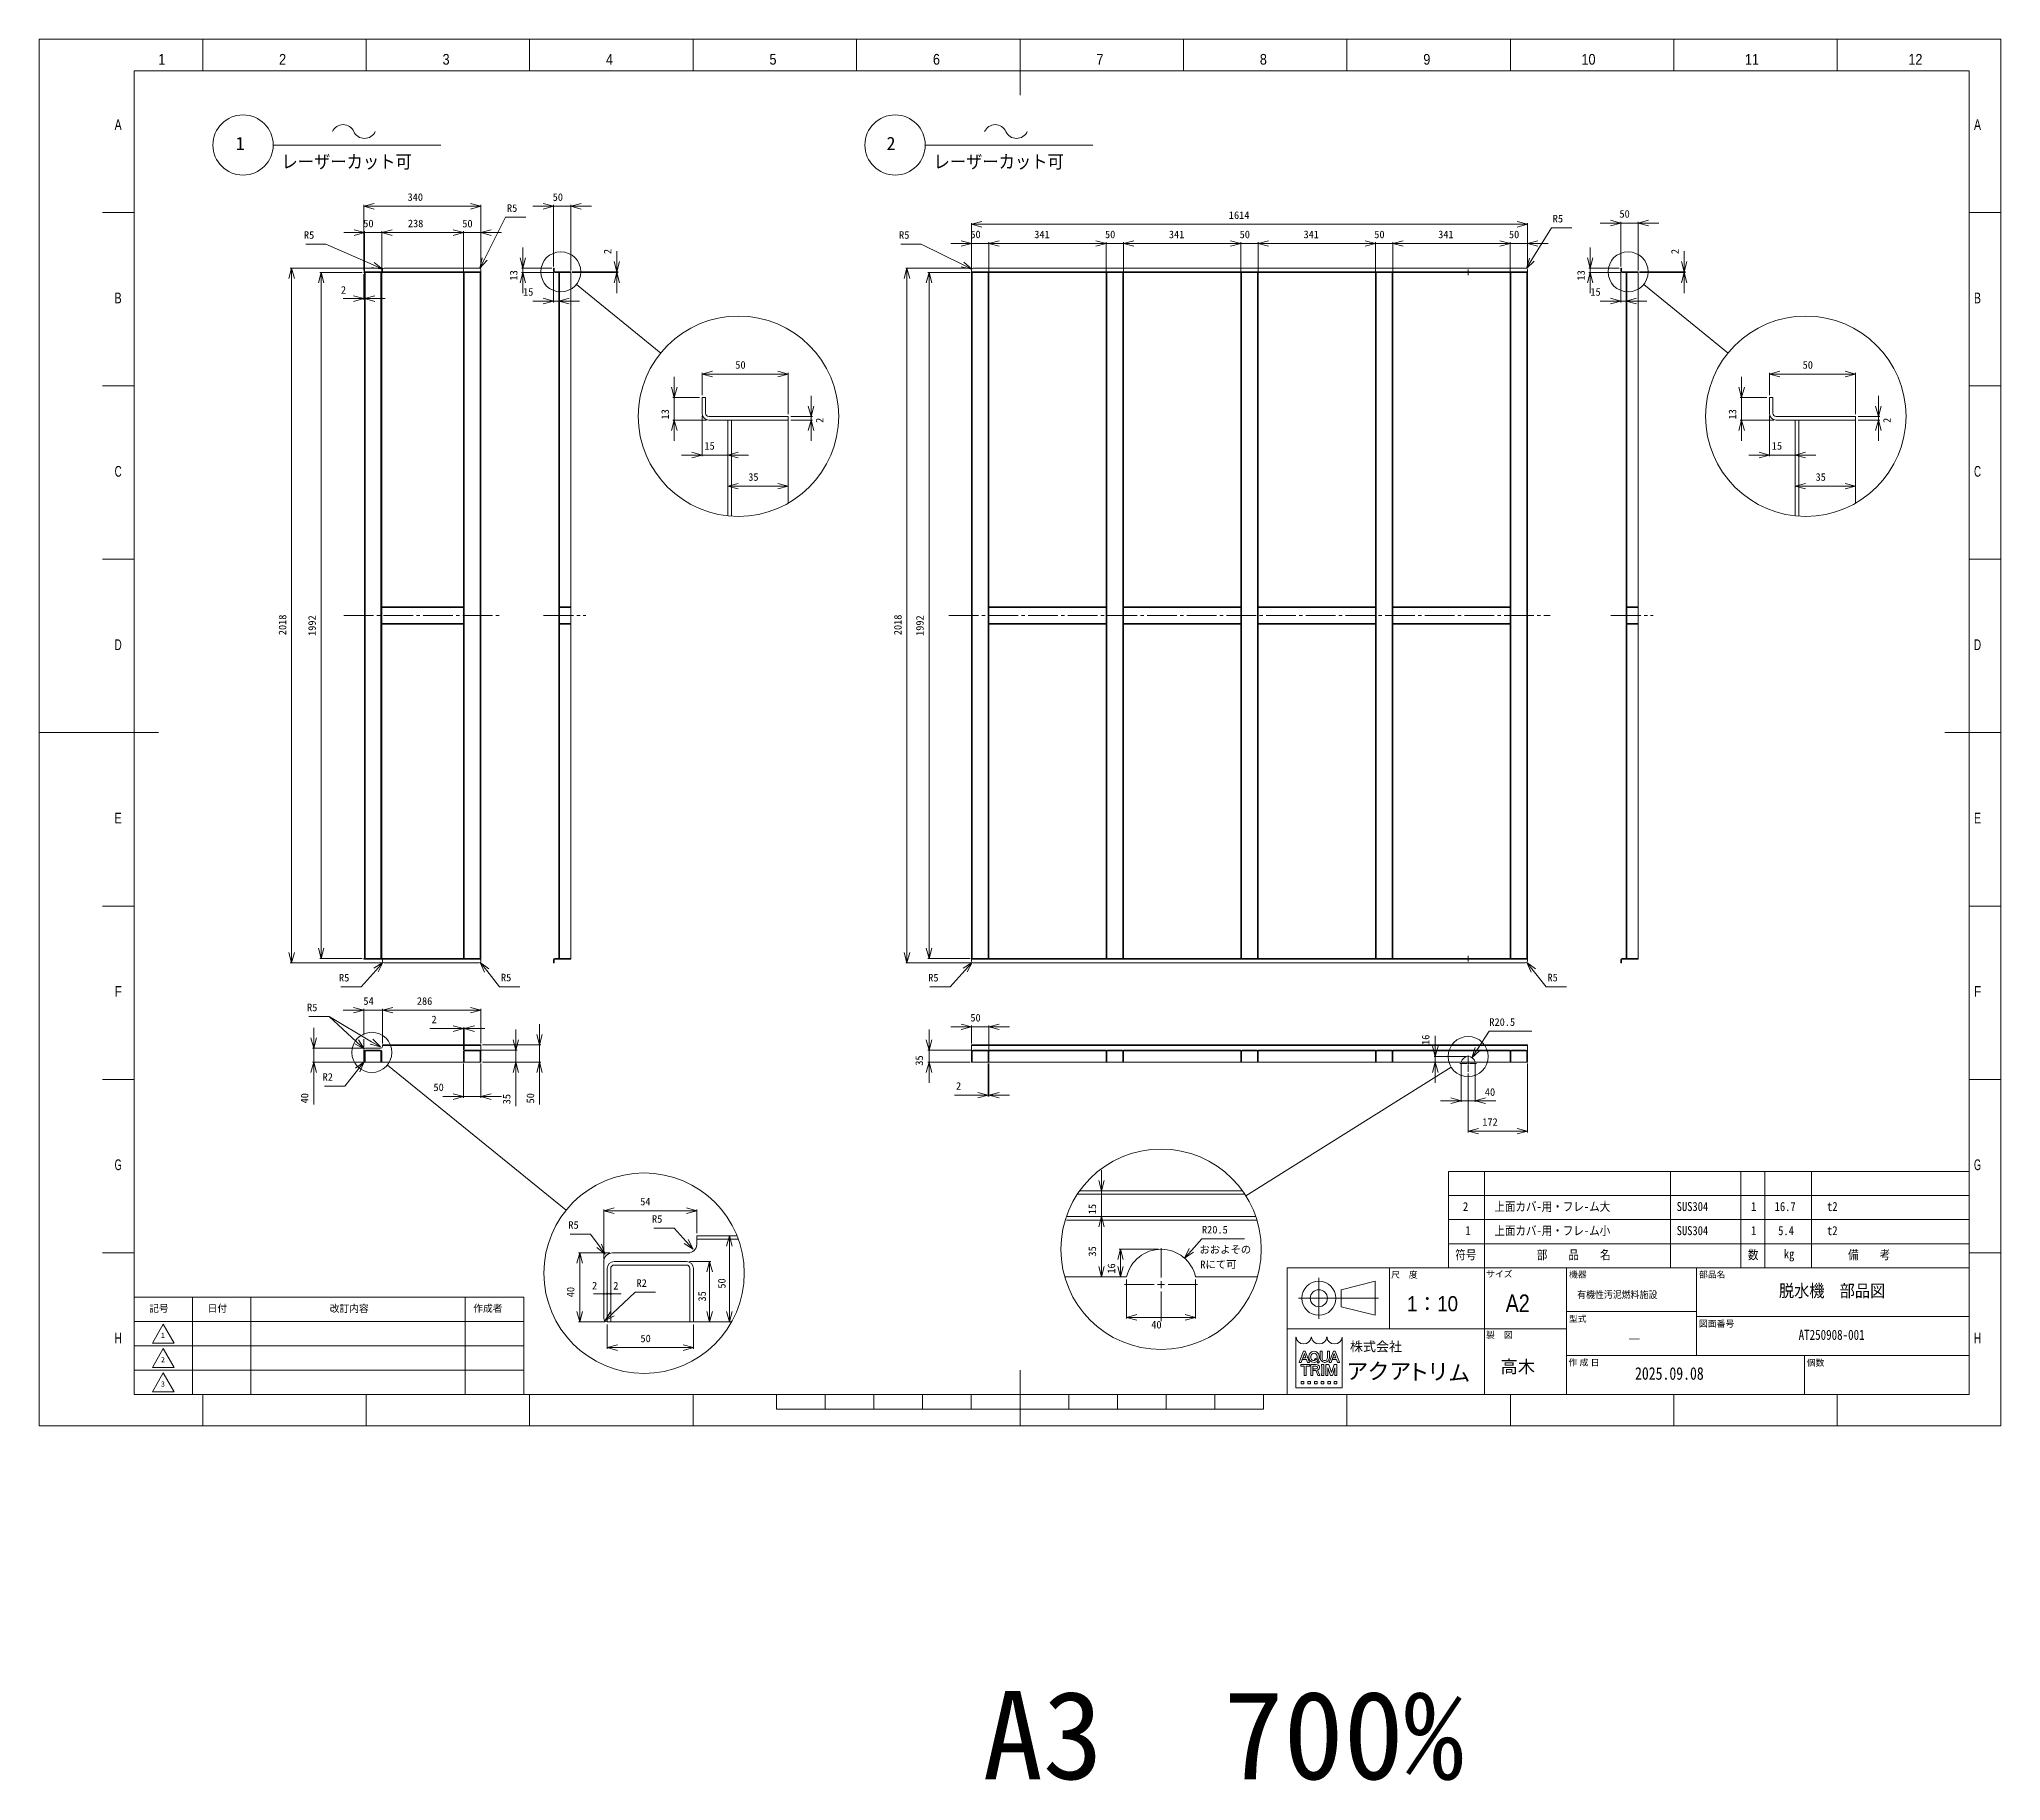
# Model space of a CAD drawing. Units: millimetres at full size, with parts at other scales. Extents: x -32787 to 32787, y -11878 to 14562.
# Drawn here: x -24260 to -18563, y -1964 to 3094 of the extents above; entities that cross this region are included whole.
import ezdxf
from ezdxf.enums import TextEntityAlignment as Align

# ---------------------------------------------------------------- set-up
doc = ezdxf.new("R2010")
doc.units = ezdxf.units.MM
doc.header["$LTSCALE"] = 9.6
doc.linetypes.add('CHAIN2', pattern=[12, 9, -1, 1, -1])
for name, color, linetype, lineweight in [('0-2_0', 2, 'Continuous', 9), ('0-7_01_外形線', 134, 'Continuous', 9), ('0-8_04_中心線', 4, 'CHAIN2', 9), ('0-9_03_かくれ線', 5, 'Continuous', 9), ('0-B_02_細線', 6, 'Continuous', 9), ('0-E_08_DIM', 3, 'Continuous', 9), ('0-F_Defpoints', 134, 'Continuous', 9), ('1-0_99_図枠', 134, 'Continuous', 9), ('1-2_07_寸法線', 3, 'Continuous', 9)]:
    doc.layers.add(name, color=color, linetype=linetype, lineweight=lineweight)
doc.layers.add('1-1_06_文字', color=3, linetype='Continuous')
doc.layers.add('1-3_ASHADE', color=4, linetype='Continuous')
doc.styles.add('ＭＳ ゴシック', font='')
doc.styles.add('ＭＳ Ｐゴシック', font='')
doc.styles.get('ＭＳ ゴシック').set_extended_font_data('MS Gothic')
doc.styles.get('ＭＳ Ｐゴシック').set_extended_font_data('MS PGothic')

msp = doc.modelspace()

# ---------------------------------------------------------------- texts
at = {"layer": '0-2_0', "color": 134}
for s, height, style, p in [('1', 38.49, 'ＭＳ ゴシック', (-23689.122, 2760.824)), ('2', 38.49, 'ＭＳ ゴシック', (-21799.242, 2760.824)), ('高木', 36.66, 'ＭＳ Ｐゴシック', (-20015.99, -790.61))]:
    msp.add_text(s, height=height, dxfattribs=dict(at, style=style)).set_placement(p, align=Align.BOTTOM_LEFT)
for s, height, style, width, p in [('2', 25.66, 'ＭＳ ゴシック', 0.9, (-20125.256, -316.777)), ('上面カバ-用・フレ-ム大', 26.39, 'ＭＳ ゴシック', 0.85, (-20033.886, -317.279)), ('SUS304', 26.39, 'ＭＳ ゴシック', 0.85, (-19504.476, -317.279)), ('1', 26.39, 'ＭＳ ゴシック', 0.85, (-19288.22, -317.279)), ('16.7', 26.39, 'ＭＳ ゴシック', 0.85, (-19219.872, -317.279)), ('t2', 26.39, 'ＭＳ ゴシック', 0.85, (-19067.741, -317.279)), ('1', 26.39, 'ＭＳ ゴシック', 0.9, (-20118.614, -387.272)), ('上面カバ-用・フレ-ム小', 26.39, 'ＭＳ ゴシック', 0.85, (-20033.886, -387.272)), ('SUS304', 26.39, 'ＭＳ ゴシック', 0.85, (-19504.476, -387.272)), ('1', 26.39, 'ＭＳ ゴシック', 0.85, (-19288.22, -387.272)), ('5.4', 26.39, 'ＭＳ ゴシック', 0.85, (-19209.672, -387.272)), ('t2', 26.39, 'ＭＳ ゴシック', 0.85, (-19067.741, -387.272)), ('符号', 26.39, 'ＭＳ ゴシック', 0.85, (-20147.397, -457.265)), ('部\u3000\u3000品\u3000\u3000名', 26.39, 'ＭＳ ゴシック', 0.85, (-19910.727, -457.265)), ('数', 26.39, 'ＭＳ ゴシック', 0.85, (-19297.4, -457.265)), ('㎏', 26.39, 'ＭＳ ゴシック', 0.85, (-19193.352, -454.865)), ('備\u3000\u3000考', 26.39, 'ＭＳ ゴシック', 0.85, (-19006.581, -457.265)), ('1：10', 43.99, 'ＭＳ Ｐゴシック', 0.95, (-20287.572, -613.698)), ('有機性汚泥燃料施設', 20.53, 'ＭＳ Ｐゴシック', 0.9, (-19793.445, -568.664)), ('脱水機\u3000部品図', 35.92, 'ＭＳ Ｐゴシック', 0.9, (-19207.353, -569.615)), ('―', 29.33, 'ＭＳ ゴシック', 0.9, (-19645.381, -705.273)), ('AT250908-001', 29.33, 'ＭＳ ゴシック', 0.8, (-19150.278, -692.261)), ('2025.09.08', 36.66, 'ＭＳ ゴシック', 0.8, (-19625.406, -810.404))]:
    msp.add_text(s, height=height, dxfattribs=dict(at, style=style, width=width)).set_placement(p, align=Align.BOTTOM_LEFT)
at = {"layer": '0-E_08_DIM', "style": 'ＭＳ ゴシック'}
for s, p in [('340', (-23190.08, 2618.201)), ('50', (-22768.598, 2618.201)), ('50', (-23318.794, 2541.657)), ('238', (-23189.08, 2541.657)), ('50', (-23031.121, 2541.262)), ('R5', (-22901.34, 2586.284)), ('1614', (-20805.049, 2565.685)), ('R5', (-19864.384, 2555.442)), ('50', (-19670.641, 2569.435)), ('R5', (-23490.949, 2508.088)), ('R5', (-21762.561, 2508.088)), ('50', (-21555.62, 2509.792)), ('341', (-21370.12, 2509.792)), ('50', (-21164.62, 2509.792)), ('341', (-20979.12, 2509.792)), ('50', (-20773.62, 2509.792)), ('341', (-20588.12, 2509.792)), ('50', (-20382.62, 2509.792)), ('341', (-20197.12, 2509.792)), ('50', (-19991.62, 2509.792)), ('2', (-23383.698, 2348.527)), ('15', (-22854.707, 2342.795)), ('15', (-19755.096, 2342.795)), ('50', (-22238.263, 2130.718)), ('50', (-19138.652, 2130.718)), ('15', (-22327.905, 1895.564)), ('15', (-19228.295, 1895.564)), ('35', (-22200.763, 1805.167)), ('35', (-19101.152, 1805.167)), ('R5', (-23389.188, 350.857)), ('R5', (-22918.789, 351.361)), ('R5', (-21678.025, 350.857)), ('R5', (-19879.615, 351.361)), ('R5', (-23481.803, 264.435)), ('R5', (-23481.803, 264.435)), ('54', (-23318.328, 283.028)), ('286', (-23163.075, 283.028)), ('2', (-23120.509, 229.487)), ('50', (-21555.62, 234.607)), ('R20.5', (-20048.414, 221.979)), ('R2', (-23436.713, 62.464)), ('50', (-23114.837, 32.442)), ('2', (-21597.335, 36.376)), ('40', (-20061.556, 18.808)), ('172', (-20069.049, -68.425)), ('54', (-22514.412, -299.389)), ('R5', (-22723.033, -367.486)), ('R5', (-22480.022, -350)), ('R20.5', (-20882.967, -381.069)), ('おおよその', (-20890.209, -438.744)), ('Rにて可', (-20887.803, -482.038)), ('R2', (-22525.142, -536.081)), ('2', (-22654.411, -543.504)), ('2', (-22592.719, -543.948)), ('50', (-22513.677, -696.935)), ('40', (-21030.338, -657.123))]:
    msp.add_text(s, height=21.99, dxfattribs=at).set_placement(p, align=Align.BOTTOM_LEFT)
for s, p in [('2', (-22591.464, 2470.122)), ('2', (-19491.853, 2470.122)), ('13', (-22864.397, 2393.499)), ('13', (-19764.786, 2393.499)), ('13', (-22424.478, 1989.918)), ('13', (-19324.867, 1989.918)), ('2', (-21975.606, 1979.778)), ('2', (-18875.995, 1979.778)), ('2018', (-23535.776, 1363.33)), ('1992', (-23449.904, 1361.187)), ('2018', (-21748.754, 1363.33)), ('1992', (-21684.73, 1361.187)), ('16', (-20215.878, 173.095)), ('35', (-21686.676, 112.858)), ('40', (-23471.467, 3.218)), ('35', (-22884.783, 0.718)), ('50', (-22815.788, 3.218)), ('15', (-21183.952, -318.587)), ('35', (-21183.952, -441.444)), ('50', (-22260.009, -534.664)), ('16', (-21128.518, -491.087)), ('40', (-22699.014, -559.664)), ('35', (-22317.318, -572.164))]:
    msp.add_text(s, height=21.99, rotation=90, dxfattribs=at).set_placement(p, align=Align.BOTTOM_LEFT)
at = {"layer": '1-0_99_図枠', "style": 'ＭＳ Ｐゴシック'}
for s, height, width, p in [('1', 31.11, 0.9, (-23913.913, 3011.057)), ('2', 31.11, 0.9, (-23563.094, 3011.057)), ('3', 31.11, 0.9, (-23088.389, 3011.057)), ('4', 31.11, 0.9, (-22613.684, 3011.057)), ('5', 31.11, 0.9, (-22138.979, 3011.057)), ('6', 31.11, 0.9, (-21664.274, 3011.057)), ('7', 31.11, 0.9, (-21189.569, 3011.057)), ('8', 31.11, 0.9, (-20714.864, 3011.057)), ('9', 31.11, 0.9, (-20240.159, 3011.057)), ('10', 31.11, 0.9, (-19780.883, 3011.057)), ('11', 31.11, 0.9, (-19306.178, 3011.057)), ('12', 31.11, 0.9, (-18831.473, 3011.057)), ('A', 31.11, 0.75, (-24040.792, 2821.329)), ('A', 31.11, 0.75, (-18641.049, 2821.329)), ('B', 31.11, 0.75, (-24040.792, 2317.803)), ('B', 31.11, 0.75, (-18641.049, 2317.803)), ('C', 31.11, 0.7, (-24040.792, 1814.277)), ('C', 31.11, 0.7, (-18641.049, 1814.277)), ('D', 31.11, 0.7, (-24040.792, 1310.75)), ('D', 31.11, 0.7, (-18641.049, 1310.75)), ('E', 31.11, 0.75, (-24040.792, 807.224)), ('E', 31.11, 0.75, (-18641.049, 807.224)), ('F', 31.11, 0.85, (-24040.792, 303.698)), ('F', 31.11, 0.85, (-18641.049, 303.698)), ('G', 31.11, 0.65, (-24040.792, -199.829)), ('G', 31.11, 0.65, (-18641.049, -199.829)), ('A2', 51.32, 0.85, (-20000.934, -618.272)), ('H', 31.11, 0.7, (-24040.792, -703.355)), ('H', 31.11, 0.7, (-18641.049, -703.355))]:
    msp.add_text(s, height=height, dxfattribs=dict(at, width=width)).set_placement(p, align=Align.BOTTOM_LEFT)
at = {"layer": '1-0_99_図枠'}
for s, height, style, p in [('尺\u3000度', 18.33, 'ＭＳ Ｐゴシック', (-20333.707, -508.903)), ('サイズ', 18.33, 'ＭＳ Ｐゴシック', (-20057.921, -507.039)), ('機器', 18.33, 'ＭＳ Ｐゴシック', (-19817.325, -508.49)), ('部品名', 18.33, 'ＭＳ Ｐゴシック', (-19439.706, -508.49)), ('記号', 20.74, 'ＭＳ Ｐゴシック', (-23940.506, -608.618)), ('日付', 20.74, 'ＭＳ Ｐゴシック', (-23770.792, -608.618)), ('改訂内容', 20.74, 'ＭＳ Ｐゴシック', (-23415.935, -609.101)), ('作成者', 20.74, 'ＭＳ Ｐゴシック', (-22999.363, -608.618)), ('型式', 18.33, 'ＭＳ Ｐゴシック', (-19817.325, -637.026)), ('図面番号', 18.33, 'ＭＳ Ｐゴシック', (-19439.706, -651.169)), ('1', 15.55, 'ＭＳ ゴシック', (-23906.255, -682.761)), ('製\u3000図', 18.33, 'ＭＳ Ｐゴシック', (-20057.921, -683.825)), ('2', 15.55, 'ＭＳ ゴシック', (-23906.255, -753.475)), ('株式会社', 27.72, 'ＭＳ ゴシック', (-20453.276, -725.129)), ('作 成 日', 18.33, 'ＭＳ Ｐゴシック', (-19819.05, -764.012)), ('個数', 18.33, 'ＭＳ Ｐゴシック', (-19126.826, -764.704)), ('ア', 46.81, 'ＭＳ ゴシック', (-20463.961, -811.771)), ('ク', 46.81, 'ＭＳ ゴシック', (-20402.425, -811.771)), ('ア', 46.81, 'ＭＳ ゴシック', (-20339.159, -811.771)), ('ト', 46.81, 'ＭＳ ゴシック', (-20286.47, -814.458)), ('リ', 46.81, 'ＭＳ ゴシック', (-20229.358, -813.114)), ('ム', 46.81, 'ＭＳ ゴシック', (-20167.826, -817.145)), ('3', 15.55, 'ＭＳ ゴシック', (-23906.255, -824.189))]:
    msp.add_text(s, height=height, dxfattribs=dict(at, style=style)).set_placement(p, align=Align.BOTTOM_LEFT)
at = {"layer": '1-1_06_文字', "style": 'ＭＳ ゴシック', "width": 0.9}
for p in [(-23556.097, 2707.93), (-21662.467, 2707.93)]:
    msp.add_text('レーザーカット可', height=38.49, dxfattribs=at).set_placement(p, align=Align.BOTTOM_LEFT)
at = {"layer": '1-3_ASHADE', "color": 7, "style": 'ＭＳ ゴシック'}
msp.add_text('A3\u3000700%', height=256.6, dxfattribs=at).set_placement((-21519.812, -2036.605), align=Align.BOTTOM_LEFT)

# ---------------------------------------------------------------- blocks, each defined once
blk = doc.blocks.new('U4761')
at = {"layer": '0-8_04_中心線'}
for p, q in [((-24, 0), (-4.1, 0)), ((0, 4.1), (0, 24)), ((4.1, 0), (24, 0)), ((0, -24), (0, -4.1))]:
    blk.add_line(p, q, dxfattribs=at)
at = {"layer": '0-8_04_中心線', "linetype": 'Continuous'}
for p, q in [((-2.05, 0), (2.05, 0)), ((0, -2.05), (0, 2.05))]:
    blk.add_line(p, q, dxfattribs=at)
blk = doc.blocks.new('p1ba05')
at = {"layer": '1-2_07_寸法線'}
for centre, start, end in [((-2.9536, 0.2855), 24.22764, 155.57578), ((0, 1.6207), 204.22764, 335.57578)]:
    blk.add_arc(centre, 1.6207, start, end, dxfattribs=at)
blk = doc.blocks.new('U5886')
at = {"layer": '0-8_04_中心線'}
for p, q in [((0, 20.5), (0, 106)), ((-106, 0), (-20.5, 0)), ((20.5, 0), (106, 0)), ((0, -106), (0, -20.5))]:
    blk.add_line(p, q, dxfattribs=at)
at = {"layer": '0-8_04_中心線', "linetype": 'Continuous'}
for p, q in [((-10.25, 0), (10.25, 0)), ((0, -10.25), (0, 10.25))]:
    blk.add_line(p, q, dxfattribs=at)
blk = doc.blocks.new('_Open30')
at = {"layer": '0-E_08_DIM'}
blk.add_line((0, 0), (-1, 0), dxfattribs=at)
blk.add_lwpolyline([(-1, 0.2679), (0, 0), (-1, -0.2679)], dxfattribs=at)
blk = doc.blocks.new('AM_BALLOON1')
at = {"layer": '1-2_07_寸法線'}
blk.add_circle((0, 0), 5, dxfattribs=at)
blk = doc.blocks.new('_DotSmall')
at = {"layer": '0-E_08_DIM'}
for start, end in [(0, 180), (180, 0)]:
    blk.add_arc((0, 0), 0.0625, start, end, dxfattribs=at)

# ---------------------------------------------------------------- linework, layer by layer
at = {"layer": '0-2_0', "color": 134}
for p, q in [((-21502.049, 1395.473), (-21502.049, 1445.473)), ((-22977.223, 171.29), (-23263.213, 171.29)), ((-22229.392, -391.092), (-22350.111, -391.092))]:
    msp.add_line(p, q, dxfattribs=at)
at = {"layer": '0-7_01_外形線'}
for p, q in [((-23317.223, 2418.473), (-23317.223, 2416.473)), ((-23265.223, 2416.473), (-23317.223, 2416.473)), ((-23315.223, 2416.473), (-23315.223, 424.473)), ((-23315.223, 2416.473), (-23265.223, 2416.473)), ((-23265.223, 2416.473), (-23265.223, 424.473)), ((-23265.223, 2416.473), (-22977.223, 2416.473)), ((-23263.213, 2424.473), (-23263.213, 2416.473)), ((-23258.213, 2429.473), (-22982.223, 2429.473)), ((-23027.223, 2416.473), (-23027.223, 424.473)), ((-23027.223, 2416.473), (-22977.223, 2416.473)), ((-22977.223, 2424.473), (-22977.223, 2416.473)), ((-22977.223, 2416.473), (-22977.223, 424.473)), ((-22762.109, 2418.473), (-22716.109, 2418.473)), ((-21552.049, 2424.473), (-21552.049, 2416.473)), ((-21552.049, 2416.473), (-19938.049, 2416.473)), ((-21552.049, 2416.473), (-21552.049, 424.473)), ((-21552.049, 2416.473), (-21502.049, 2416.473)), ((-21547.049, 2429.473), (-19943.049, 2429.473)), ((-21502.049, 2416.473), (-21502.049, 424.473)), ((-21161.049, 2416.473), (-21161.049, 424.473)), ((-21161.049, 2416.473), (-21111.049, 2416.473)), ((-21111.049, 2416.473), (-21111.049, 424.473)), ((-20770.049, 2416.473), (-20770.049, 424.473)), ((-20770.049, 2416.473), (-20720.049, 2416.473)), ((-20720.049, 2416.473), (-20720.049, 424.473)), ((-20379.049, 2416.473), (-20379.049, 424.473)), ((-20379.049, 2416.473), (-20329.049, 2416.473)), ((-20329.049, 2416.473), (-20329.049, 424.473)), ((-19988.049, 2416.473), (-19988.049, 424.473)), ((-19988.049, 2416.473), (-19938.049, 2416.473)), ((-19938.049, 2424.473), (-19938.049, 2416.473)), ((-19938.049, 2416.473), (-19938.049, 424.473)), ((-19662.499, 2418.473), (-19616.499, 2418.473)), ((-22314.691, 1998.211), (-22084.691, 1998.211)), ((-19215.08, 1998.211), (-18985.08, 1998.211)), ((-22084.691, 1746.557), (-22084.691, 1988.211)), ((-18985.08, 1746.557), (-18985.08, 1988.211)), ((-23265.223, 1445.473), (-23027.223, 1445.473)), ((-23265.223, 1395.473), (-23265.223, 1445.473)), ((-23027.223, 1395.473), (-23027.223, 1445.473)), ((-21502.049, 1445.473), (-21161.049, 1445.473)), ((-21161.049, 1395.473), (-21161.049, 1445.473)), ((-21111.049, 1445.473), (-20770.049, 1445.473)), ((-21111.049, 1395.473), (-21111.049, 1445.473)), ((-20770.049, 1395.473), (-20770.049, 1445.473)), ((-20720.049, 1445.473), (-20379.049, 1445.473)), ((-20720.049, 1395.473), (-20720.049, 1445.473)), ((-20379.049, 1395.473), (-20379.049, 1445.473)), ((-20329.049, 1445.473), (-19988.049, 1445.473)), ((-20329.049, 1395.473), (-20329.049, 1445.473)), ((-19988.049, 1395.473), (-19988.049, 1445.473)), ((-23265.223, 1395.473), (-23027.223, 1395.473)), ((-21502.049, 1395.473), (-21161.049, 1395.473)), ((-21111.049, 1395.473), (-20770.049, 1395.473)), ((-20720.049, 1395.473), (-20379.049, 1395.473)), ((-20329.049, 1395.473), (-19988.049, 1395.473)), ((-23317.223, 422.473), (-23317.223, 424.473)), ((-23265.223, 424.473), (-23317.223, 424.473)), ((-23315.223, 424.473), (-23265.223, 424.473)), ((-23265.223, 424.473), (-22977.223, 424.473)), ((-23263.213, 416.473), (-23263.213, 424.473)), ((-23258.213, 411.473), (-22982.223, 411.473)), ((-23027.223, 424.473), (-22977.223, 424.473)), ((-22977.223, 416.473), (-22977.223, 424.473)), ((-22762.109, 422.473), (-22716.109, 422.473)), ((-21552.049, 424.473), (-19938.049, 424.473)), ((-21552.049, 416.473), (-21552.049, 424.473)), ((-21552.049, 424.473), (-21502.049, 424.473)), ((-21547.049, 411.473), (-19943.049, 411.473)), ((-21161.049, 424.473), (-21111.049, 424.473)), ((-20770.049, 424.473), (-20720.049, 424.473)), ((-20379.049, 424.473), (-20329.049, 424.473)), ((-19988.049, 424.473), (-19938.049, 424.473)), ((-19938.049, 416.473), (-19938.049, 424.473)), ((-19662.499, 422.473), (-19616.499, 422.473)), ((-21552.049, 171.29), (-19938.049, 171.29)), ((-23317.223, 125.29), (-23317.223, 158.29)), ((-23312.223, 163.29), (-23268.213, 163.29)), ((-21552.049, 123.29), (-20130.049, 123.29)), ((-20090.049, 123.29), (-19938.049, 123.29)), ((-21244.929, -260.373), (-20758.605, -260.373)), ((-20765.488, -250.373), (-21238.046, -250.373)), ((-22595.152, -431.092), (-22375.111, -431.092)), ((-22620.142, -621.092), (-22620.142, -456.092)), ((-21281.638, -500.373), (-21101.767, -500.373)), ((-20901.767, -500.373), (-20721.896, -500.373)), ((-22248.683, -631.092), (-22610.152, -631.092))]:
    msp.add_line(p, q, dxfattribs=at)
for points in [[(-23263.213, 2418.473), (-23265.223, 2418.473), (-23317.223, 2418.473)], [(-22766.109, 2420.473), (-22766.109, 2429.473), (-22764.109, 2429.473), (-22764.109, 2420.473)], [(-22716.109, 2418.473), (-22716.109, 2416.473), (-22762.109, 2416.473)], [(-19666.499, 2420.473), (-19666.499, 2429.473), (-19664.499, 2429.473), (-19664.499, 2420.473)], [(-19616.499, 2418.473), (-19616.499, 2416.473), (-19662.499, 2416.473)], [(-22334.691, 2008.211), (-22334.691, 2053.211), (-22324.691, 2053.211), (-22324.691, 2008.211)], [(-19235.08, 2008.211), (-19235.08, 2053.211), (-19225.08, 2053.211), (-19225.08, 2008.211)], [(-22084.691, 1998.211), (-22084.691, 1988.211), (-22314.691, 1988.211)], [(-18985.08, 1998.211), (-18985.08, 1988.211), (-19215.08, 1988.211)], [(-22084.691, 1988.211), (-22259.691, 1988.211), (-22259.691, 1709.792)], [(-18985.08, 1988.211), (-19160.08, 1988.211), (-19160.08, 1709.792)], [(-23263.213, 422.473), (-23265.223, 422.473), (-23317.223, 422.473)], [(-22766.109, 420.473), (-22766.109, 411.473), (-22764.109, 411.473), (-22764.109, 420.473)], [(-22716.109, 422.473), (-22716.109, 424.473), (-22762.109, 424.473)], [(-19666.499, 420.473), (-19666.499, 411.473), (-19664.499, 411.473), (-19664.499, 420.473)], [(-19616.499, 422.473), (-19616.499, 424.473), (-19662.499, 424.473)], [(-23263.213, 168.29), (-23263.213, 171.29), (-23263.213, 173.29), (-22977.223, 173.29), (-22977.223, 171.29), (-22977.223, 123.29), (-23315.223, 123.29)], [(-19938.049, 123.29), (-19938.049, 173.29), (-21552.049, 173.29), (-21552.049, 123.29)], [(-22350.111, -406.092), (-22350.111, -391.092), (-22350.111, -381.092), (-22233.208, -381.092)]]:
    msp.add_lwpolyline(points, dxfattribs=at)
for points in [[(-22716.109, 2416.473), (-22751.109, 2416.473), (-22751.109, 424.473), (-22716.109, 424.473)], [(-19616.499, 2416.473), (-19651.499, 2416.473), (-19651.499, 424.473), (-19616.499, 424.473)]]:
    msp.add_lwpolyline(points, close=True, dxfattribs=at)
for centre, radius, start, end in [((-23258.213, 2424.473), 5, 90, 180), ((-22982.223, 2424.473), 5, 0, 90), ((-22762.109, 2420.473), 4, 180, 270), ((-22762.109, 2420.473), 2, 180, 270), ((-21547.049, 2424.473), 5, 90, 179.99999), ((-19943.049, 2424.473), 5, 0, 90), ((-19662.499, 2420.473), 4, 180, 270), ((-19662.499, 2420.473), 2, 180, 270), ((-22314.691, 2008.211), 20, 180, 270), ((-22314.691, 2008.211), 10, 180, 270), ((-19215.08, 2008.211), 20, 180, 270), ((-19215.08, 2008.211), 10, 180, 270), ((-23258.213, 416.473), 5, 180, 270), ((-22982.223, 416.473), 5, 270, 0), ((-22762.109, 420.473), 4, 90, 180), ((-22762.109, 420.473), 2, 90, 180), ((-21547.049, 416.473), 5, 180.00001, 270), ((-19943.049, 416.473), 5, 270, 0), ((-19662.499, 420.473), 4, 90, 180), ((-19662.499, 420.473), 2, 90, 180), ((-23312.223, 158.29), 5, 90, 180), ((-23315.223, 125.29), 2, 180, 270), ((-23268.213, 168.29), 5, 270, 0), ((-20110.049, 118.79), 20.5, 12.68038, 167.31962), ((-22595.142, -456.092), 25, 90, 180), ((-22375.111, -406.092), 25, 270, 0), ((-21001.767, -522.873), 102.5, 12.68038, 167.31962), ((-22610.142, -621.092), 10, 180, 270)]:
    msp.add_arc(centre, radius, start, end, dxfattribs=at)
at = {"layer": '0-8_04_中心線'}
for p, q in [((-20110.049, 2425.473), (-20110.049, 2409.473)), ((-23375.223, 1420.473), (-22917.223, 1420.473)), ((-22794.859, 1420.473), (-22672.359, 1420.473)), ((-21618.049, 1420.473), (-19872.049, 1420.473)), ((-19695.249, 1420.473), (-19572.749, 1420.473)), ((-20110.049, 415.473), (-20110.049, 431.473))]:
    msp.add_line(p, q, dxfattribs=at)
at = {"layer": '0-9_03_かくれ線'}
for p, q in [((-23313.223, 2416.473), (-23313.223, 424.473)), ((-23267.223, 2416.473), (-23267.223, 424.473)), ((-23263.213, 2418.473), (-22977.223, 2418.473)), ((-23025.223, 2416.473), (-23025.223, 424.473)), ((-22979.223, 2416.473), (-22979.223, 424.473)), ((-22749.109, 424.473), (-22749.109, 2416.473)), ((-21552.049, 2418.473), (-19938.049, 2418.473)), ((-21550.049, 2416.473), (-21550.049, 424.473)), ((-21504.049, 2416.473), (-21504.049, 424.473)), ((-21159.049, 2416.473), (-21159.049, 424.473)), ((-21113.049, 2416.473), (-21113.049, 424.473)), ((-20768.049, 2416.473), (-20768.049, 424.473)), ((-20722.049, 2416.473), (-20722.049, 424.473)), ((-20377.049, 2416.473), (-20377.049, 424.473)), ((-20331.049, 2416.473), (-20331.049, 424.473)), ((-20130.049, 2418.473), (-20130.049, 2416.473)), ((-20090.049, 2418.473), (-20090.049, 2416.473)), ((-19986.049, 2416.473), (-19986.049, 424.473)), ((-19940.049, 2416.473), (-19940.049, 424.473)), ((-19649.499, 424.473), (-19649.499, 2416.473)), ((-22249.691, 1708.911), (-22249.691, 1988.211)), ((-19150.08, 1708.911), (-19150.08, 1988.211)), ((-23265.223, 1443.473), (-23027.223, 1443.473)), ((-22751.109, 1399.473), (-22751.109, 1441.473)), ((-22749.109, 1441.473), (-22749.109, 1399.473)), ((-21502.049, 1443.473), (-21161.049, 1443.473)), ((-21111.049, 1443.473), (-20770.049, 1443.473)), ((-20720.049, 1443.473), (-20379.049, 1443.473)), ((-20329.049, 1443.473), (-19988.049, 1443.473)), ((-19651.499, 1399.473), (-19651.499, 1441.473)), ((-19649.499, 1441.473), (-19649.499, 1399.473)), ((-23265.223, 1397.473), (-23027.223, 1397.473)), ((-22716.109, 1395.473), (-22747.109, 1395.473)), ((-21502.049, 1397.473), (-21161.049, 1397.473)), ((-21111.049, 1397.473), (-20770.049, 1397.473)), ((-20720.049, 1397.473), (-20379.049, 1397.473)), ((-20329.049, 1397.473), (-19988.049, 1397.473)), ((-19616.499, 1395.473), (-19647.499, 1395.473)), ((-23263.213, 422.473), (-22977.223, 422.473)), ((-21552.049, 422.473), (-19938.049, 422.473)), ((-20130.049, 422.473), (-20130.049, 424.473)), ((-20090.049, 422.473), (-20090.049, 424.473)), ((-23315.213, 123.29), (-23315.213, 154.29)), ((-23311.213, 158.29), (-23269.213, 158.29)), ((-23269.213, 156.29), (-23311.213, 156.29)), ((-23027.223, 123.29), (-23027.223, 154.29)), ((-23023.223, 158.29), (-22981.223, 158.29)), ((-22981.223, 156.29), (-23023.223, 156.29)), ((-21552.049, 123.29), (-21552.049, 154.29)), ((-21548.049, 158.29), (-21506.049, 158.29)), ((-21506.049, 156.29), (-21548.049, 156.29)), ((-21502.049, 156.29), (-21161.049, 156.29)), ((-21161.049, 123.29), (-21161.049, 154.29)), ((-21157.049, 158.29), (-21115.049, 158.29)), ((-21115.049, 156.29), (-21157.049, 156.29)), ((-21111.049, 156.29), (-20770.049, 156.29)), ((-20770.049, 123.29), (-20770.049, 154.29)), ((-20766.049, 158.29), (-20724.049, 158.29)), ((-20724.049, 156.29), (-20766.049, 156.29)), ((-20720.049, 156.29), (-20379.049, 156.29)), ((-20379.049, 123.29), (-20379.049, 154.29)), ((-20375.049, 158.29), (-20333.049, 158.29)), ((-20333.049, 156.29), (-20375.049, 156.29)), ((-20329.049, 156.29), (-19988.049, 156.29)), ((-19988.049, 123.29), (-19988.049, 154.29)), ((-19984.049, 158.29), (-19942.049, 158.29)), ((-19942.049, 156.29), (-19984.049, 156.29)), ((-20726.626, -325.373), (-21276.908, -325.373)), ((-21276.908, -335.373), (-20723.374, -335.373)), ((-22610.101, -631.092), (-22610.101, -476.092)), ((-22590.101, -456.092), (-22380.101, -456.092)), ((-22380.101, -466.092), (-22590.101, -466.092))]:
    msp.add_line(p, q, dxfattribs=at)
for points in [[(-22747.109, 1445.473), (-22716.109, 1445.473), (-22716.109, 1443.473), (-22747.109, 1443.473)], [(-19647.499, 1445.473), (-19616.499, 1445.473), (-19616.499, 1443.473), (-19647.499, 1443.473)], [(-22747.109, 1397.473), (-22716.109, 1397.473), (-22716.109, 1395.473)], [(-19647.499, 1397.473), (-19616.499, 1397.473), (-19616.499, 1395.473)], [(-23313.213, 154.29), (-23313.213, 123.29), (-23315.213, 123.29)], [(-23265.213, 154.29), (-23265.213, 123.29), (-23267.213, 123.29), (-23267.213, 154.29)], [(-23025.223, 154.29), (-23025.223, 123.29), (-23027.223, 123.29)], [(-22977.223, 154.29), (-22977.223, 123.29), (-22979.223, 123.29), (-22979.223, 154.29)], [(-21550.049, 154.29), (-21550.049, 123.29), (-21552.049, 123.29)], [(-21502.049, 154.29), (-21502.049, 123.29), (-21504.049, 123.29), (-21504.049, 154.29)], [(-21159.049, 154.29), (-21159.049, 123.29), (-21161.049, 123.29)], [(-21111.049, 154.29), (-21111.049, 123.29), (-21113.049, 123.29), (-21113.049, 154.29)], [(-20768.049, 154.29), (-20768.049, 123.29), (-20770.049, 123.29)], [(-20720.049, 154.29), (-20720.049, 123.29), (-20722.049, 123.29), (-20722.049, 154.29)], [(-20377.049, 154.29), (-20377.049, 123.29), (-20379.049, 123.29)], [(-20329.049, 154.29), (-20329.049, 123.29), (-20331.049, 123.29), (-20331.049, 154.29)], [(-19986.049, 154.29), (-19986.049, 123.29), (-19988.049, 123.29)], [(-19938.049, 154.29), (-19938.049, 123.29), (-19940.049, 123.29), (-19940.049, 154.29)], [(-22600.101, -476.092), (-22600.101, -631.092), (-22610.101, -631.092)], [(-22360.101, -476.092), (-22360.101, -631.092), (-22370.101, -631.092), (-22370.101, -476.092)]]:
    msp.add_lwpolyline(points, dxfattribs=at)
for points in [[(-21502.049, 123.29), (-21161.049, 123.29), (-21161.049, 158.29), (-21502.049, 158.29)], [(-21111.049, 123.29), (-20770.049, 123.29), (-20770.049, 158.29), (-21111.049, 158.29)], [(-20720.049, 123.29), (-20379.049, 123.29), (-20379.049, 158.29), (-20720.049, 158.29)], [(-20329.049, 123.29), (-19988.049, 123.29), (-19988.049, 158.29), (-20329.049, 158.29)]]:
    msp.add_lwpolyline(points, close=True, dxfattribs=at)
for centre, radius, start, end in [((-22747.109, 1441.473), 4, 90, 180), ((-22747.109, 1441.473), 2, 90, 180), ((-19647.499, 1441.473), 4, 90, 180), ((-19647.499, 1441.473), 2, 90, 180), ((-22747.109, 1399.473), 4, 180, 270), ((-22747.109, 1399.473), 2, 180, 270), ((-19647.499, 1399.473), 4, 180, 270), ((-19647.499, 1399.473), 2, 180, 270), ((-23311.213, 154.29), 4, 90, 180), ((-23311.213, 154.29), 2, 90, 180), ((-23269.213, 154.29), 4, 0, 90), ((-23269.213, 154.29), 2, 0, 90), ((-23023.223, 154.29), 4, 90, 180), ((-23023.223, 154.29), 2, 90, 180), ((-22981.223, 154.29), 4, 0, 90), ((-22981.223, 154.29), 2, 0, 90), ((-21548.049, 154.29), 4, 90, 180), ((-21548.049, 154.29), 2, 90, 180), ((-21506.049, 154.29), 4, 0, 90), ((-21506.049, 154.29), 2, 0, 90), ((-21157.049, 154.29), 4, 90, 180), ((-21157.049, 154.29), 2, 90, 180), ((-21115.049, 154.29), 4, 0, 90), ((-21115.049, 154.29), 2, 0, 90), ((-20766.049, 154.29), 4, 90, 180), ((-20766.049, 154.29), 2, 90, 180), ((-20724.049, 154.29), 4, 0, 90), ((-20724.049, 154.29), 2, 0, 90), ((-20375.049, 154.29), 4, 90, 180), ((-20375.049, 154.29), 2, 90, 180), ((-20333.049, 154.29), 4, 0, 90), ((-20333.049, 154.29), 2, 0, 90), ((-19984.049, 154.29), 4, 90, 180), ((-19984.049, 154.29), 2, 90, 180), ((-19942.049, 154.29), 4, 0, 90), ((-19942.049, 154.29), 2, 0, 90), ((-22590.101, -476.092), 20, 90, 180), ((-22590.101, -476.092), 10, 90, 180), ((-22380.101, -476.092), 20, 0, 90), ((-22380.101, -476.092), 10, 0, 90)]:
    msp.add_arc(centre, radius, start, end, dxfattribs=at)
at = {"layer": '0-B_02_細線', "color": 2}
for p, q in [((-22699.83, 2381.958), (-22454.992, 2182.893)), ((-19600.219, 2381.958), (-19355.382, 2182.893)), ((-23248.622, 114.862), (-22729.249, -306.468)), ((-20159.359, 108.343), (-20755.231, -265.623))]:
    msp.add_line(p, q, dxfattribs=at)
at = {"layer": '0-B_02_細線'}
for p, q in [((-20167.252, -194.29), (-18655.192, -194.29)), ((-20167.252, -474.261), (-20167.252, -194.29)), ((-20062.263, -194.29), (-20062.263, -474.261)), ((-19522.536, -194.29), (-19522.536, -474.261)), ((-19318.116, -194.29), (-19318.116, -474.261)), ((-19248.123, -194.29), (-19248.123, -474.261)), ((-19112.634, -194.29), (-19112.634, -474.261)), ((-20167.252, -264.283), (-18655.192, -264.283)), ((-20167.252, -334.276), (-18655.192, -334.276)), ((-20167.252, -404.268), (-18655.192, -404.268))]:
    msp.add_line(p, q, dxfattribs=at)
at = {"layer": '0-B_02_細線', "color": 2}
for centre, radius in [((-22745, 2418.684), 58.216), ((-19645.389, 2418.684), 58.216), ((-22229.142, 1999.265), 291.08), ((-19129.531, 1999.265), 291.08), ((-23293.832, 151.538), 58.216), ((-20110.049, 139.29), 58.216), ((-21001.767, -420.373), 291.08), ((-22503.198, -489.848), 291.08)]:
    msp.add_circle(centre, radius, dxfattribs=at)
at = {"layer": '0-E_08_DIM'}
for p, q in [((-23317.223, 2422.973), (-23317.223, 2612.951)), ((-23007.223, 2609.201), (-23287.223, 2609.201)), ((-22977.223, 2428.973), (-22977.223, 2612.951)), ((-22796.109, 2609.201), (-22826.109, 2609.201)), ((-22766.109, 2433.973), (-22766.109, 2612.951)), ((-22716.109, 2609.201), (-22766.109, 2609.201)), ((-22716.109, 2422.973), (-22716.109, 2612.951)), ((-22686.109, 2609.201), (-22656.109, 2609.201)), ((-19666.499, 2433.973), (-19666.499, 2564.185)), ((-19616.499, 2422.973), (-19616.499, 2564.185)), ((-23345.223, 2532.657), (-23375.223, 2532.657)), ((-23315.223, 2420.973), (-23315.223, 2536.407)), ((-23265.223, 2532.657), (-23315.223, 2532.657)), ((-23265.223, 2420.973), (-23265.223, 2536.407)), ((-23265.223, 2420.973), (-23265.223, 2536.407)), ((-23057.223, 2532.657), (-23235.223, 2532.657)), ((-23235.223, 2532.657), (-23205.223, 2532.657)), ((-23057.223, 2532.657), (-23087.223, 2532.657)), ((-23027.223, 2420.973), (-23027.223, 2536.407)), ((-23027.223, 2420.973), (-23027.223, 2536.407)), ((-22977.223, 2532.657), (-23027.223, 2532.657)), ((-22977.223, 2428.973), (-22977.223, 2536.407)), ((-22947.223, 2532.657), (-22917.223, 2532.657)), ((-21552.049, 2428.973), (-21552.049, 2560.435)), ((-19968.049, 2556.685), (-21522.049, 2556.685)), ((-19938.049, 2428.973), (-19938.049, 2560.435)), ((-19696.499, 2560.435), (-19726.499, 2560.435)), ((-19616.499, 2560.435), (-19666.499, 2560.435)), ((-19586.499, 2560.435), (-19556.499, 2560.435)), ((-22855.397, 2459.473), (-22855.397, 2489.473)), ((-22582.464, 2448.473), (-22582.464, 2478.473)), ((-21582.049, 2500.792), (-21612.049, 2500.792)), ((-21552.049, 2428.973), (-21552.049, 2504.542)), ((-21502.049, 2500.792), (-21552.049, 2500.792)), ((-21502.049, 2420.973), (-21502.049, 2504.542)), ((-21502.049, 2420.973), (-21502.049, 2504.542)), ((-21191.049, 2500.792), (-21472.049, 2500.792)), ((-21472.049, 2500.792), (-21442.049, 2500.792)), ((-21191.049, 2500.792), (-21221.049, 2500.792)), ((-21161.049, 2420.973), (-21161.049, 2504.542)), ((-21161.049, 2420.973), (-21161.049, 2504.542)), ((-21111.049, 2500.792), (-21161.049, 2500.792)), ((-21111.049, 2420.973), (-21111.049, 2504.542)), ((-21111.049, 2420.973), (-21111.049, 2504.542)), ((-20800.049, 2500.792), (-21081.049, 2500.792)), ((-21081.049, 2500.792), (-21051.049, 2500.792)), ((-20800.049, 2500.792), (-20830.049, 2500.792)), ((-20770.049, 2420.973), (-20770.049, 2504.542)), ((-20770.049, 2420.973), (-20770.049, 2504.542)), ((-20720.049, 2500.792), (-20770.049, 2500.792)), ((-20720.049, 2420.973), (-20720.049, 2504.542)), ((-20720.049, 2420.973), (-20720.049, 2504.542)), ((-20409.049, 2500.792), (-20690.049, 2500.792)), ((-20690.049, 2500.792), (-20660.049, 2500.792)), ((-20409.049, 2500.792), (-20439.049, 2500.792)), ((-20379.049, 2420.973), (-20379.049, 2504.542)), ((-20379.049, 2420.973), (-20379.049, 2504.542)), ((-20329.049, 2500.792), (-20379.049, 2500.792)), ((-20329.049, 2420.973), (-20329.049, 2504.542)), ((-20329.049, 2420.973), (-20329.049, 2504.542)), ((-20018.049, 2500.792), (-20299.049, 2500.792)), ((-20299.049, 2500.792), (-20269.049, 2500.792)), ((-20018.049, 2500.792), (-20048.049, 2500.792)), ((-19988.049, 2433.973), (-19988.049, 2504.542)), ((-19988.049, 2420.973), (-19988.049, 2504.542)), ((-19938.049, 2500.792), (-19988.049, 2500.792)), ((-19938.049, 2428.973), (-19938.049, 2504.542)), ((-19908.049, 2500.792), (-19878.049, 2500.792)), ((-19755.786, 2459.473), (-19755.786, 2489.473)), ((-19482.853, 2448.473), (-19482.853, 2478.473)), ((-23262.713, 2429.473), (-23530.526, 2429.473)), ((-23526.776, 2399.473), (-23526.776, 441.473)), ((-23321.723, 2416.473), (-23444.654, 2416.473)), ((-23317.223, 2411.973), (-23317.223, 2337.267)), ((-23315.223, 2411.973), (-23315.223, 2337.267)), ((-22770.609, 2429.473), (-22859.147, 2429.473)), ((-22766.609, 2416.473), (-22859.147, 2416.473)), ((-22855.397, 2429.473), (-22855.397, 2416.473)), ((-22766.109, 2415.973), (-22766.109, 2330.045)), ((-22751.109, 2411.973), (-22751.109, 2330.045)), ((-22711.609, 2418.473), (-22578.714, 2418.473)), ((-22711.609, 2416.473), (-22578.714, 2416.473)), ((-22582.464, 2418.473), (-22582.464, 2416.473)), ((-21551.549, 2429.473), (-21743.504, 2429.473)), ((-21739.754, 2399.473), (-21739.754, 441.473)), ((-21556.549, 2416.473), (-21679.48, 2416.473)), ((-19670.999, 2429.473), (-19759.536, 2429.473)), ((-19666.999, 2416.473), (-19759.536, 2416.473)), ((-19755.786, 2429.473), (-19755.786, 2416.473)), ((-19666.499, 2415.973), (-19666.499, 2330.045)), ((-19651.499, 2411.973), (-19651.499, 2330.045)), ((-19611.999, 2418.473), (-19479.103, 2418.473)), ((-19611.999, 2416.473), (-19479.103, 2416.473)), ((-19482.853, 2418.473), (-19482.853, 2416.473)), ((-23440.904, 2386.473), (-23440.904, 454.473)), ((-23347.223, 2341.017), (-23377.223, 2341.017)), ((-23315.223, 2341.017), (-23317.223, 2341.017)), ((-23285.223, 2341.017), (-23255.223, 2341.017)), ((-22855.397, 2386.473), (-22855.397, 2356.473)), ((-22582.464, 2386.473), (-22582.464, 2356.473)), ((-21675.73, 2386.473), (-21675.73, 454.473)), ((-19755.786, 2386.473), (-19755.786, 2356.473)), ((-19482.853, 2386.473), (-19482.853, 2356.473)), ((-22796.109, 2333.795), (-22826.109, 2333.795)), ((-22766.109, 2333.795), (-22751.109, 2333.795)), ((-22721.109, 2333.795), (-22691.109, 2333.795)), ((-19696.499, 2333.795), (-19726.499, 2333.795)), ((-19666.499, 2333.795), (-19651.499, 2333.795)), ((-19621.499, 2333.795), (-19591.499, 2333.795)), ((-22415.478, 2083.211), (-22415.478, 2113.211)), ((-22334.691, 2060.711), (-22334.691, 2125.468)), ((-22114.691, 2121.718), (-22304.691, 2121.718)), ((-22084.691, 2005.711), (-22084.691, 2125.468)), ((-19315.867, 2083.211), (-19315.867, 2113.211)), ((-19235.08, 2060.711), (-19235.08, 2125.468)), ((-19015.08, 2121.718), (-19205.08, 2121.718)), ((-18985.08, 2005.711), (-18985.08, 2125.468)), ((-22342.191, 2053.211), (-22419.228, 2053.211)), ((-22415.478, 2053.211), (-22415.478, 1988.209)), ((-22018.249, 2028.211), (-22018.249, 2058.211)), ((-19242.58, 2053.211), (-19319.617, 2053.211)), ((-19315.867, 2053.211), (-19315.867, 1988.209)), ((-18918.638, 2028.211), (-18918.638, 2058.211)), ((-22334.691, 2000.711), (-22334.691, 1882.814)), ((-22077.191, 1998.211), (-22014.499, 1998.211)), ((-22018.249, 1998.211), (-22018.249, 1988.211)), ((-19235.08, 2000.711), (-19235.08, 1882.814)), ((-18977.58, 1998.211), (-18914.888, 1998.211)), ((-18918.638, 1998.211), (-18918.638, 1988.211)), ((-22322.191, 1988.209), (-22419.228, 1988.209)), ((-22415.478, 1958.209), (-22415.478, 1928.209)), ((-22259.691, 1980.711), (-22259.691, 1882.814)), ((-22077.191, 1988.211), (-22014.499, 1988.211)), ((-22018.249, 1958.211), (-22018.249, 1928.211)), ((-19222.58, 1988.209), (-19319.617, 1988.209)), ((-19315.867, 1958.209), (-19315.867, 1928.209)), ((-19160.08, 1980.711), (-19160.08, 1882.814)), ((-18977.58, 1988.211), (-18914.888, 1988.211)), ((-18918.638, 1958.211), (-18918.638, 1928.211)), ((-22364.691, 1886.564), (-22394.691, 1886.564)), ((-22334.691, 1886.564), (-22259.691, 1886.564)), ((-22229.691, 1886.564), (-22199.691, 1886.564)), ((-19265.08, 1886.564), (-19295.08, 1886.564)), ((-19235.08, 1886.564), (-19160.08, 1886.564)), ((-19130.08, 1886.564), (-19100.08, 1886.564)), ((-22259.691, 1795.839), (-22259.691, 1799.917)), ((-22114.691, 1796.167), (-22229.691, 1796.167)), ((-22084.691, 1803.667), (-22084.691, 1799.917)), ((-19160.08, 1795.839), (-19160.08, 1799.917)), ((-19015.08, 1796.167), (-19130.08, 1796.167)), ((-18985.08, 1803.667), (-18985.08, 1799.917)), ((-23262.713, 411.473), (-23530.526, 411.473)), ((-23321.723, 424.473), (-23444.654, 424.473)), ((-21551.549, 411.473), (-21743.504, 411.473)), ((-21556.549, 424.473), (-21679.48, 424.473)), ((-23347.223, 274.028), (-23377.223, 274.028)), ((-23317.223, 201.497), (-23317.223, 277.778)), ((-23263.213, 274.028), (-23317.223, 274.028)), ((-23263.213, 177.79), (-23263.213, 277.778)), ((-23263.213, 177.79), (-23263.213, 277.778)), ((-23007.223, 274.028), (-23233.213, 274.028)), ((-23233.213, 274.028), (-23203.213, 274.028)), ((-22977.223, 177.79), (-22977.223, 277.778)), ((-22806.788, 203.29), (-22806.788, 233.29)), ((-21552.049, 177.79), (-21552.049, 229.357)), ((-21502.049, 158.79), (-21502.049, 229.357)), ((-23462.467, 193.29), (-23462.467, 223.29)), ((-23317.223, 162.79), (-23317.223, 190.247)), ((-23057.223, 220.487), (-23125.223, 220.487)), ((-23027.223, 158.79), (-23027.223, 224.237)), ((-23025.223, 220.487), (-23027.223, 220.487)), ((-23025.223, 158.79), (-23025.223, 224.237)), ((-22995.223, 220.487), (-22965.223, 220.487)), ((-22972.723, 173.29), (-22803.038, 173.29)), ((-22875.783, 188.29), (-22875.783, 218.29)), ((-22806.788, 173.29), (-22806.788, 123.29)), ((-21675.73, 188.29), (-21675.73, 218.29)), ((-21582.049, 225.607), (-21612.049, 225.607)), ((-21502.049, 225.607), (-21552.049, 225.607)), ((-21472.049, 225.607), (-21442.049, 225.607)), ((-20205.366, 169.29), (-20205.366, 199.29)), ((-23316.723, 163.29), (-23466.217, 163.29)), ((-23319.713, 123.29), (-23466.217, 123.29)), ((-23462.467, 163.29), (-23462.467, 123.29)), ((-23027.223, 118.79), (-23027.223, 19.154)), ((-22977.223, 118.79), (-22977.223, 19.154)), ((-22976.723, 158.29), (-22872.033, 158.29)), ((-22972.723, 123.29), (-22803.038, 123.29)), ((-22972.723, 123.29), (-22872.033, 123.29)), ((-22875.783, 158.29), (-22875.783, 123.29)), ((-21552.557, 158.29), (-21679.48, 158.29)), ((-21556.549, 123.29), (-21679.48, 123.29)), ((-21675.73, 158.29), (-21675.73, 123.29)), ((-21504.049, 118.79), (-21504.049, 23.626)), ((-21502.049, 118.79), (-21502.049, 23.626)), ((-20114.557, 139.29), (-20209.116, 139.29)), ((-20134.549, 123.29), (-20209.116, 123.29)), ((-20205.366, 139.29), (-20205.366, 123.29)), ((-20130.049, 118.79), (-20130.049, 7.399)), ((-20090.049, 118.79), (-20090.049, 7.399)), ((-19938.049, 118.79), (-19938.049, -81.175)), ((-23462.467, 93.29), (-23462.467, 0.29)), ((-22875.783, 93.29), (-22875.783, -4.71)), ((-22806.788, 93.29), (-22806.788, 0.29)), ((-21675.73, 93.29), (-21675.73, 63.29)), ((-20205.366, 93.29), (-20205.366, 63.29)), ((-20110.049, 90.29), (-20110.049, -81.175)), ((-23057.223, 22.904), (-23087.223, 22.904)), ((-22977.223, 22.904), (-23027.223, 22.904)), ((-22947.223, 22.904), (-22917.223, 22.904)), ((-21534.049, 27.376), (-21602.049, 27.376)), ((-21502.049, 27.376), (-21504.049, 27.376)), ((-21472.049, 27.376), (-21442.049, 27.376)), ((-20160.049, 11.149), (-20190.049, 11.149)), ((-20090.049, 11.149), (-20130.049, 11.149)), ((-20060.049, 11.149), (-20030.049, 11.149)), ((-19968.049, -77.425), (-20080.049, -77.425)), ((-21174.952, -220.373), (-21174.952, -190.373)), ((-21174.952, -250.373), (-21174.952, -325.373)), ((-21173.288, -250.373), (-21171.202, -250.373)), ((-22620.152, -448.592), (-22620.152, -304.639)), ((-22380.101, -308.389), (-22590.152, -308.389)), ((-22350.101, -373.592), (-22350.101, -304.639)), ((-21173.288, -325.373), (-21171.202, -325.373)), ((-21173.288, -325.373), (-21171.202, -325.373)), ((-22284.149, -381.092), (-22251.759, -381.092)), ((-21174.952, -355.373), (-21174.952, -470.373)), ((-21174.952, -355.373), (-21174.952, -385.373)), ((-22602.652, -431.092), (-22693.764, -431.092)), ((-22255.509, -411.092), (-22255.509, -601.092)), ((-21009.308, -420.373), (-21123.268, -420.373)), ((-21119.518, -450.373), (-21119.518, -470.373)), ((-22690.014, -461.092), (-22690.014, -601.092)), ((-22371.101, -456.092), (-22309.068, -456.092)), ((-22312.818, -486.092), (-22312.818, -601.092)), ((-21164.701, -500.373), (-21178.702, -500.373)), ((-21109.267, -500.373), (-21123.268, -500.373)), ((-21101.767, -507.873), (-21101.767, -621.873)), ((-20901.767, -507.873), (-20901.767, -621.873)), ((-22620.152, -549.49), (-22650.152, -549.49)), ((-22610.101, -549.49), (-22640.101, -549.49)), ((-22610.101, -549.49), (-22620.152, -549.49)), ((-22620.152, -556.99), (-22620.152, -553.24)), ((-22610.101, -541.99), (-22610.101, -545.74)), ((-22610.101, -541.99), (-22610.101, -545.74)), ((-22610.101, -549.49), (-22580.101, -549.49)), ((-22600.101, -549.49), (-22610.101, -549.49)), ((-22600.101, -549.49), (-22570.101, -549.49)), ((-22600.101, -556.99), (-22600.101, -553.24)), ((-20931.767, -618.123), (-21071.767, -618.123)), ((-22617.652, -631.092), (-22693.764, -631.092)), ((-22610.111, -638.592), (-22610.111, -709.685)), ((-22360.101, -638.592), (-22360.101, -709.685)), ((-22351.101, -631.092), (-22309.068, -631.092)), ((-22305.318, -631.092), (-22251.759, -631.092)), ((-22390.101, -705.935), (-22580.111, -705.935))]:
    msp.add_line(p, q, dxfattribs=at)
for points in [[(-22846.34, 2577.284), (-22905.34, 2577.284), (-22966.492, 2455.739)], [(-19809.384, 2546.442), (-19868.384, 2546.442), (-19924.775, 2454.324)], [(-23485.949, 2499.088), (-23426.949, 2499.088), (-23290.223, 2438.628)], [(-21757.561, 2499.088), (-21698.561, 2499.088), (-21578.448, 2439.936)], [(-23384.188, 341.857), (-23325.188, 341.857), (-23281.592, 390.427)], [(-22863.789, 342.361), (-22922.789, 342.361), (-22960.326, 389.168)], [(-21673.025, 341.857), (-21614.025, 341.857), (-21570.428, 390.427)], [(-19824.615, 342.361), (-19883.615, 342.361), (-19921.152, 389.168)], [(-23476.803, 255.435), (-23417.803, 255.435), (-23337.979, 181.988)], [(-23476.803, 255.435), (-23417.803, 255.435), (-23294.792, 182.588)], [(-19925.199, 212.979), (-20049.199, 212.979), (-20082.645, 161.208)], [(-23431.713, 53.464), (-23372.713, 53.464), (-23335.219, 100.307)], [(-22718.033, -376.486), (-22659.033, -376.486), (-22633.752, -410.364)], [(-22475.022, -359), (-22416.022, -359), (-22380.912, -397.814)], [(-20759.753, -390.069), (-20883.753, -390.069), (-20913.753, -423.829)], [(-22470.142, -545.081), (-22529.142, -545.081), (-22595.583, -607.494)]]:
    msp.add_lwpolyline(points, dxfattribs=at)
at = {"layer": '0-F_Defpoints'}
msp.add_lwpolyline([(-24259.723, -933.493), (-18563.263, -933.493), (-18563.263, 3094.307), (-24259.723, 3094.307)], close=True, dxfattribs=at)
at = {"layer": '1-0_99_図枠'}
for p, q in [((-23785.018, 3002.378), (-23785.018, 3094.307)), ((-23310.313, 3002.378), (-23310.313, 3094.307)), ((-22835.608, 3002.378), (-22835.608, 3094.307)), ((-22360.903, 3002.378), (-22360.903, 3094.307)), ((-21886.198, 3002.378), (-21886.198, 3094.307)), ((-21411.493, 3094.307), (-21411.493, 2931.664)), ((-20936.788, 3002.378), (-20936.788, 3094.307)), ((-20462.083, 3002.378), (-20462.083, 3094.307)), ((-19987.378, 3002.378), (-19987.378, 3094.307)), ((-19987.378, 3002.378), (-19987.378, 3094.307)), ((-19512.673, 3002.378), (-19512.673, 3094.307)), ((-19037.968, 3002.378), (-19037.968, 3094.307)), ((-23984.22, 2590.781), (-24076.149, 2590.781)), ((-18563.263, 2590.781), (-18655.192, 2590.781)), ((-23984.22, 2087.254), (-24076.149, 2087.254)), ((-18563.263, 2087.254), (-18655.192, 2087.254)), ((-23984.22, 1583.728), (-24076.149, 1583.728)), ((-18563.263, 1583.728), (-18655.192, 1583.728)), ((-24259.723, 1080.201), (-23913.506, 1080.201)), ((-18563.263, 1080.201), (-18725.906, 1080.201)), ((-23984.22, 576.675), (-24076.149, 576.675)), ((-18563.263, 576.675), (-18655.192, 576.675)), ((-23984.22, 73.149), (-24076.149, 73.149)), ((-18563.263, 73.149), (-18655.192, 73.149)), ((-23984.22, -430.378), (-24076.149, -430.378)), ((-18563.263, -430.378), (-18655.192, -430.378)), ((-20543.617, -622.054), (-20543.617, -503.254)), ((-20338.192, -651.047), (-20338.192, -474.261)), ((-20062.406, -841.976), (-20062.406, -474.261)), ((-19824.12, -841.976), (-19824.12, -474.261)), ((-19446.501, -474.261), (-19446.501, -728.833)), ((-23814.506, -841.976), (-23814.506, -559.118)), ((-23644.792, -841.976), (-23644.792, -559.118)), ((-23022.506, -841.976), (-23022.506, -559.118)), ((-20603.017, -562.654), (-20370.367, -562.654)), ((-19824.12, -601.547), (-19446.501, -601.547)), ((-19446.501, -615.69), (-18655.192, -615.69)), ((-23984.22, -629.833), (-22852.792, -629.833)), ((-19824.12, -651.047), (-20635.192, -651.047)), ((-23984.22, -700.547), (-22852.792, -700.547)), ((-20594.745, -748.791), (-20585.764, -723.57)), ((-20591.611, -740.349), (-20589.878, -735.482)), ((-20591.611, -740.349), (-20579.789, -740.349)), ((-20589.878, -735.482), (-20581.522, -735.482)), ((-20588.419, -716.771), (-20583.109, -716.771)), ((-20581.522, -735.482), (-20585.764, -723.57)), ((-20571.035, -748.637), (-20583.109, -716.771)), ((-20572.401, -730.86), (-20572.401, -734.702)), ((-20567.063, -731.237), (-20567.063, -734.31)), ((-20556.43, -740.302), (-20553.594, -737.29)), ((-20556.43, -740.302), (-20553.815, -742.847)), ((-20553.594, -737.29), (-20541.733, -747.063)), ((-20550.175, -739.955), (-20546.048, -743.356)), ((-20548.28, -731.237), (-20548.28, -734.31)), ((-20542.942, -730.86), (-20542.942, -734.702)), ((-20539.982, -735.861), (-20539.982, -716.771)), ((-20534.218, -716.771), (-20539.982, -716.771)), ((-20534.218, -734.702), (-20534.218, -716.771)), ((-20513.085, -735.861), (-20513.085, -716.771)), ((-20507.662, -748.791), (-20498.681, -723.57)), ((-20504.528, -740.349), (-20502.794, -735.482)), ((-20504.528, -740.349), (-20492.706, -740.349)), ((-20502.794, -735.482), (-20494.439, -735.482)), ((-20501.336, -716.771), (-20496.026, -716.771)), ((-20494.439, -735.482), (-20498.681, -723.57)), ((-20483.952, -748.637), (-20496.026, -716.771)), ((-19824.12, -728.833), (-18655.192, -728.833)), ((-19132.763, -728.833), (-19132.763, -841.976)), ((-23984.22, -771.261), (-22852.792, -771.261)), ((-21411.493, -933.493), (-21411.493, -771.261)), ((-20600.493, -748.791), (-20600.493, -748.637)), ((-20600.493, -748.791), (-20594.745, -748.791)), ((-20596.339, -755.195), (-20570.083, -755.195)), ((-20596.339, -755.195), (-20596.339, -759.678)), ((-20596.339, -759.678), (-20586.733, -759.678)), ((-20586.092, -787.215), (-20586.092, -760.318)), ((-20586.092, -787.215), (-20580.329, -787.215)), ((-20580.329, -787.215), (-20580.329, -760.318)), ((-20579.688, -759.678), (-20570.083, -759.678)), ((-20571.035, -748.791), (-20571.035, -748.637)), ((-20570.083, -755.195), (-20570.083, -759.678)), ((-20566.432, -755.195), (-20566.432, -787.215)), ((-20566.432, -755.195), (-20551.703, -755.195)), ((-20560.669, -759.678), (-20550.935, -759.678)), ((-20560.477, -772.041), (-20560.477, -767.558)), ((-20560.477, -767.558), (-20550.935, -767.558)), ((-20560.477, -772.041), (-20554.188, -772.041)), ((-20551.812, -773.646), (-20546.937, -787.215)), ((-20549.892, -746.665), (-20545.439, -750.998)), ((-20546.937, -787.215), (-20540.725, -787.215)), ((-20546.243, -773.446), (-20540.725, -786.959)), ((-20545.439, -750.998), (-20541.733, -747.063)), ((-20540.725, -786.959), (-20540.725, -787.215)), ((-20535.869, -755.195), (-20528.825, -755.195)), ((-20535.869, -755.195), (-20535.869, -759.678)), ((-20535.869, -787.215), (-20535.869, -782.732)), ((-20535.229, -782.092), (-20535.229, -760.318)), ((-20529.465, -782.092), (-20529.465, -760.318)), ((-20528.825, -755.195), (-20528.825, -759.678)), ((-20525.573, -748.791), (-20527.494, -748.791)), ((-20523.055, -755.195), (-20514.692, -755.195)), ((-20509.927, -787.215), (-20517.297, -764.801)), ((-20507.045, -778.45), (-20514.692, -755.195)), ((-20513.41, -748.791), (-20513.41, -748.637)), ((-20513.41, -748.791), (-20507.662, -748.791)), ((-20509.927, -787.215), (-20504.163, -787.215)), ((-20507.045, -778.45), (-20499.398, -755.195)), ((-20504.163, -787.215), (-20496.793, -764.801)), ((-20491.03, -755.195), (-20499.398, -755.195)), ((-20483.952, -748.791), (-20483.952, -748.637)), ((-23785.018, -933.493), (-23785.018, -841.976)), ((-23310.313, -933.493), (-23310.313, -841.976)), ((-22835.608, -933.493), (-22835.608, -841.976)), ((-22360.903, -933.493), (-22360.903, -841.976)), ((-22118.636, -884.404), (-22118.636, -841.976)), ((-21977.208, -884.404), (-21977.208, -841.976)), ((-21835.779, -884.404), (-21835.779, -841.976)), ((-21694.35, -884.404), (-21694.35, -841.976)), ((-21552.922, -884.404), (-21552.922, -841.976)), ((-21270.065, -884.404), (-21270.065, -841.976)), ((-21128.636, -884.404), (-21128.636, -841.976)), ((-20987.208, -884.404), (-20987.208, -841.976)), ((-20845.779, -884.404), (-20845.779, -841.976)), ((-20704.35, -884.404), (-20704.35, -841.976)), ((-20594.735, -803.984), (-20594.735, -811.669)), ((-20575.523, -803.984), (-20575.523, -811.669)), ((-20556.311, -803.984), (-20556.311, -811.669)), ((-20537.099, -803.984), (-20537.099, -811.669)), ((-20517.887, -803.984), (-20517.887, -811.669)), ((-20490.991, -803.984), (-20490.991, -811.669)), ((-20462.083, -933.493), (-20462.083, -841.976)), ((-19987.378, -933.904), (-19987.378, -841.976)), ((-19987.378, -933.493), (-19987.378, -841.976)), ((-19512.673, -933.493), (-19512.673, -841.976)), ((-19037.968, -933.493), (-19037.968, -841.976)), ((-22118.636, -884.404), (-20704.35, -884.404))]:
    msp.add_line(p, q, dxfattribs=at)
for points in [[(-23984.22, -841.976), (-18655.192, -841.976), (-18655.192, 3002.378), (-23984.22, 3002.378)], [(-20635.192, -841.976), (-18655.192, -841.976), (-18655.192, -474.261), (-20635.192, -474.261)], [(-23984.22, -841.976), (-22852.792, -841.976), (-22852.792, -559.118), (-23984.22, -559.118)], [(-20479.267, -537.904), (-20380.267, -513.154), (-20380.267, -612.154), (-20479.267, -587.404)], [(-23931.185, -693.036), (-23899.363, -637.92), (-23867.542, -693.036)], [(-23931.185, -763.751), (-23899.363, -708.634), (-23867.542, -763.751)], [(-23931.185, -834.465), (-23899.363, -779.349), (-23867.542, -834.465)]]:
    msp.add_lwpolyline(points, close=True, dxfattribs=at)
for points in [[(-20475.621, -675.264), (-20475.621, -823.196), (-20610.105, -823.196), (-20610.105, -675.264)], [(-20600.493, -748.791), (-20600.493, -748.637), (-20588.419, -716.771)], [(-20571.035, -748.791), (-20576.783, -748.791), (-20579.789, -740.349)], [(-20518.849, -734.702), (-20518.849, -716.771), (-20513.085, -716.771)], [(-20513.41, -748.791), (-20513.41, -748.637), (-20501.336, -716.771)], [(-20483.952, -748.791), (-20489.7, -748.791), (-20492.706, -740.349)], [(-20566.432, -787.215), (-20560.669, -787.215), (-20560.669, -759.678)], [(-20535.869, -787.215), (-20528.825, -787.215), (-20528.825, -782.732)], [(-20523.055, -755.195), (-20523.055, -787.215), (-20517.291, -787.215), (-20517.297, -764.801)], [(-20496.793, -764.801), (-20496.793, -787.215), (-20491.03, -787.215), (-20491.03, -755.195)], [(-20594.735, -803.984), (-20587.05, -803.984), (-20587.05, -811.669), (-20594.735, -811.669)], [(-20575.523, -803.984), (-20567.838, -803.984), (-20567.838, -811.669), (-20575.523, -811.669)], [(-20556.311, -803.984), (-20548.626, -803.984), (-20548.626, -811.669), (-20556.311, -811.669)], [(-20537.099, -803.984), (-20529.414, -803.984), (-20529.414, -811.669), (-20537.099, -811.669)], [(-20517.887, -803.984), (-20510.203, -803.984), (-20510.203, -811.669), (-20517.887, -811.669)], [(-20490.991, -803.984), (-20498.675, -803.984), (-20498.675, -811.669), (-20490.991, -811.669)]]:
    msp.add_lwpolyline(points, dxfattribs=at)
for radius in [49.5, 24.75]:
    msp.add_circle((-20543.617, -562.654), radius, dxfattribs=at)
for centre, radius, start, end in [((-20610.105, -675.905), 0.64, 0, 90), ((-20565.277, -675.905), 0.64, 0, 180), ((-20565.277, -675.905), 0.64, 0, 90), ((-20520.449, -675.905), 0.64, 0, 180), ((-20475.621, -675.905), 0.64, 90, 180), ((-20526.444, -735.281), 13.55, 182.45003, 265.55526), ((-20522.786, -734.851), 11.433, 179.25279, 218.96457), ((-20526.623, -735.281), 13.55, 274.44474, 357.54997), ((-20530.281, -734.851), 11.433, 321.03543, 0.74721), ((-20586.733, -760.318), 0.64, 0, 90), ((-20579.688, -760.318), 0.64, 90, 180), ((-20554.188, -774.603), 2.562, 21.9283, 90), ((-20551.072, -763.618), 3.943, 271.99706, 88.00294), ((-20550.118, -775.033), 4.187, 22.27295, 58.55311), ((-20535.869, -760.318), 0.64, 0, 90), ((-20535.869, -782.092), 0.64, 270, 0), ((-20526.534, -732.704), 10.66, 241.15773, 298.84227), ((-20528.825, -760.318), 0.64, 90, 180), ((-20528.825, -782.092), 0.64, 180, 270)]:
    msp.add_arc(centre, radius, start, end, dxfattribs=at)
for centre, major_axis, ratio, start_param, end_param in [((-20587.691, -675.905), (-21.774, 0), 0.882353, 6.28318531, 9.42477796), ((-20542.863, -675.905), (-21.774, 0), 0.882353, 6.28318531, 9.42477796), ((-20498.035, -675.905), (-21.774, 0), 0.882353, 6.28318531, 9.42477796), ((-20557.672, -730.86), (-14.729, 0), 0.956522, 3.14159265, 6.28318531), ((-20557.672, -734.702), (-14.729, 0), 0.956522, 0, 2.12727056), ((-20557.672, -731.237), (9.392, 0), 0.994718, 6.28318531, 9.42477796), ((-20557.672, -734.325), (9.392, 0), 0.995036, 3.14159265, 5.13549259), ((-20557.672, -734.325), (9.392, 0), 0.995036, 5.63666712, 6.28318531), ((-20557.672, -734.702), (-14.729, 0), 0.956522, 2.48020459, 3.14159265), ((-20551.703, -763.618), (-10.337, 0), 0.81482, 1.94406945, 4.71238898)]:
    msp.add_ellipse(centre, major_axis=major_axis, ratio=ratio, start_param=start_param, end_param=end_param, dxfattribs=at)
at = {"layer": '1-2_07_寸法線'}
for p, q in [((-23580.276, 2787.002), (-23093.874, 2787.002)), ((-21686.646, 2787.002), (-21200.244, 2787.002))]:
    msp.add_line(p, q, dxfattribs=at)

# ---------------------------------------------------------------- block references
at = {"layer": '0-8_04_中心線'}
for name, p in [('U4761', (-20110.049, 118.79)), ('U5886', (-21001.767, -522.873))]:
    msp.add_blockref(name, p, dxfattribs=at)
at = {"layer": '0-E_08_DIM', "xscale": 30, "yscale": 30}
for name, p, rotation in [('_Open30', (-23317.223, 2609.201), 180), ('_Open30', (-22716.109, 2609.201), 180), ('_Open30', (-21552.049, 2556.685), 180), ('_Open30', (-19616.499, 2560.435), 180), ('_Open30', (-23265.223, 2532.657), 180), ('_Open30', (-23265.223, 2532.657), 180), ('_Open30', (-22977.223, 2532.657), 180), ('_Open30', (-21502.049, 2500.792), 180), ('_Open30', (-21502.049, 2500.792), 180), ('_Open30', (-21111.049, 2500.792), 180), ('_Open30', (-21111.049, 2500.792), 180), ('_Open30', (-20720.049, 2500.792), 180), ('_Open30', (-20720.049, 2500.792), 180), ('_Open30', (-20329.049, 2500.792), 180), ('_Open30', (-20329.049, 2500.792), 180), ('_Open30', (-19938.049, 2500.792), 180), ('_Open30', (-22979.976, 2428.939), 243.29188), ('_Open30', (-22855.397, 2429.473), 270), ('_Open30', (-19940.439, 2428.737), 238.52651), ('_Open30', (-19755.786, 2429.473), 270), ('_Open30', (-23526.776, 2429.473), 90), ('_Open30', (-23440.904, 2416.473), 90), ('_Open30', (-23262.785, 2426.495), 336.14486), ('_Open30', (-22855.397, 2416.473), 90), ('_Open30', (-22582.464, 2418.473), 270), ('_Open30', (-22582.464, 2416.473), 90), ('_Open30', (-21739.754, 2429.473), 90), ('_Open30', (-21675.73, 2416.473), 90), ('_Open30', (-21551.535, 2426.682), 333.78105), ('_Open30', (-19755.786, 2416.473), 90), ('_Open30', (-19482.853, 2418.473), 270), ('_Open30', (-19482.853, 2416.473), 90), ('_Open30', (-23315.223, 2341.017), 180), ('_Open30', (-22751.109, 2333.795), 180), ('_Open30', (-19651.499, 2333.795), 180), ('_Open30', (-22334.691, 2121.718), 180), ('_Open30', (-19235.08, 2121.718), 180), ('_Open30', (-22415.478, 2053.211), 270), ('_Open30', (-19315.867, 2053.211), 270), ('_Open30', (-22018.249, 1998.211), 270), ('_Open30', (-18918.638, 1998.211), 270), ('_Open30', (-22415.478, 1988.209), 90), ('_Open30', (-22018.249, 1988.211), 90), ('_Open30', (-19315.867, 1988.209), 90), ('_Open30', (-18918.638, 1988.211), 90), ('_Open30', (-22259.691, 1886.564), 180), ('_Open30', (-19160.08, 1886.564), 180), ('_Open30', (-22259.691, 1796.167), 180), ('_Open30', (-19160.08, 1796.167), 180), ('_Open30', (-23526.776, 411.473), 270), ('_Open30', (-23440.904, 424.473), 270), ('_Open30', (-23261.552, 412.752), 48.08854), ('_Open30', (-22979.095, 412.572), 128.72779), ('_Open30', (-21739.754, 411.473), 270), ('_Open30', (-21675.73, 424.473), 270), ('_Open30', (-21550.389, 412.752), 48.08854), ('_Open30', (-19939.921, 412.572), 128.72779), ('_Open30', (-23263.213, 274.028), 180), ('_Open30', (-23263.213, 274.028), 180), ('_Open30', (-23025.223, 220.487), 180), ('_Open30', (-21502.049, 225.607), 180), ('_Open30', (-23462.467, 163.29), 270), ('_Open30', (-23315.902, 161.675), 317.38249), ('_Open30', (-23268.979, 167.302), 329.36606), ('_Open30', (-22875.783, 158.29), 270), ('_Open30', (-22806.788, 173.29), 270), ('_Open30', (-21675.73, 158.29), 270), ('_Open30', (-23462.467, 123.29), 90), ('_Open30', (-23316.473, 123.728), 51.32553), ('_Open30', (-22875.783, 123.29), 90), ('_Open30', (-22806.788, 123.29), 90), ('_Open30', (-21675.73, 123.29), 90), ('_Open30', (-20205.366, 139.29), 270), ('_Open30', (-20205.366, 123.29), 90), ('_Open30', (-20098.925, 136.009), 237.13612), ('_Open30', (-22977.223, 22.904), 180), ('_Open30', (-21502.049, 27.376), 180), ('_Open30', (-20090.049, 11.149), 180), ('_Open30', (-20110.049, -77.425), 180), ('_Open30', (-21174.952, -250.373), 270), ('_Open30', (-22620.152, -308.389), 180), ('_Open30', (-21174.952, -325.373), 90), ('_Open30', (-21174.952, -325.373), 90), ('_Open30', (-22360.787, -420.062), 312.13145), ('_Open30', (-22255.509, -381.092), 90), ('_Open30', (-22690.014, -431.092), 90), ('_Open30', (-22615.81, -434.407), 306.73157), ('_Open30', (-21119.518, -420.373), 90), ('_Open30', (-20933.68, -446.254), 228.37446), ('_Open30', (-22312.818, -456.092), 90), ('_Open30', (-21174.952, -500.373), 270), ('_Open30', (-21119.518, -500.373), 270), ('_DotSmall', (-22610.101, -549.49), 180), ('_DotSmall', (-22600.101, -549.49), 180), ('_Open30', (-22690.014, -631.092), 270), ('_Open30', (-22617.449, -628.034), 223.20952), ('_Open30', (-22312.818, -631.092), 270), ('_Open30', (-22255.509, -631.092), 270), ('_Open30', (-21101.767, -618.123), 180), ('_Open30', (-22610.111, -705.935), 180)]:
    msp.add_blockref(name, p, dxfattribs=dict(at, rotation=rotation))
for name, p in [('_Open30', (-22977.223, 2609.201)), ('_Open30', (-22766.109, 2609.201)), ('_Open30', (-19938.049, 2556.685)), ('_Open30', (-19666.499, 2560.435)), ('_Open30', (-23315.223, 2532.657)), ('_Open30', (-23027.223, 2532.657)), ('_Open30', (-23027.223, 2532.657)), ('_Open30', (-21552.049, 2500.792)), ('_Open30', (-21161.049, 2500.792)), ('_Open30', (-21161.049, 2500.792)), ('_Open30', (-20770.049, 2500.792)), ('_Open30', (-20770.049, 2500.792)), ('_Open30', (-20379.049, 2500.792)), ('_Open30', (-20379.049, 2500.792)), ('_Open30', (-19988.049, 2500.792)), ('_Open30', (-19988.049, 2500.792)), ('_Open30', (-23317.223, 2341.017)), ('_Open30', (-22766.109, 2333.795)), ('_Open30', (-19666.499, 2333.795)), ('_Open30', (-22084.691, 2121.718)), ('_Open30', (-18985.08, 2121.718)), ('_Open30', (-22334.691, 1886.564)), ('_Open30', (-19235.08, 1886.564)), ('_Open30', (-22084.691, 1796.167)), ('_Open30', (-18985.08, 1796.167)), ('_Open30', (-23317.223, 274.028)), ('_Open30', (-23027.223, 220.487)), ('_Open30', (-22977.223, 274.028)), ('_Open30', (-21552.049, 225.607)), ('_Open30', (-23027.223, 22.904)), ('_Open30', (-21504.049, 27.376)), ('_Open30', (-20130.049, 11.149)), ('_Open30', (-19938.049, -77.425)), ('_Open30', (-22350.101, -308.389)), ('_DotSmall', (-22620.152, -549.49)), ('_DotSmall', (-22610.101, -549.49)), ('_Open30', (-20901.767, -618.123)), ('_Open30', (-22360.101, -705.935))]:
    msp.add_blockref(name, p, dxfattribs=at)
at = {"layer": '1-2_07_寸法線'}
for name, p, xscale, yscale in [('AM_BALLOON1', (-23667.873, 2787.072), 17.49894, 17.49894), ('AM_BALLOON1', (-21774.243, 2787.072), 17.49894, 17.49894), ('p1ba05', (-23315.046, 2806.147), 20.99873, 20.99873), ('p1ba05', (-21421.416, 2806.147), 20.99873, 20.99873)]:
    msp.add_blockref(name, p, dxfattribs=dict(at, xscale=xscale, yscale=yscale))

msp.set_redraw_order([(e.dxf.handle, doc.entitydb.next_handle()) for e in msp.query("TEXT MTEXT ATTDEF DIMENSION ARC_DIMENSION")])  # texts and dimensions are drawn at this point

doc.saveas('drawing.dxf')
